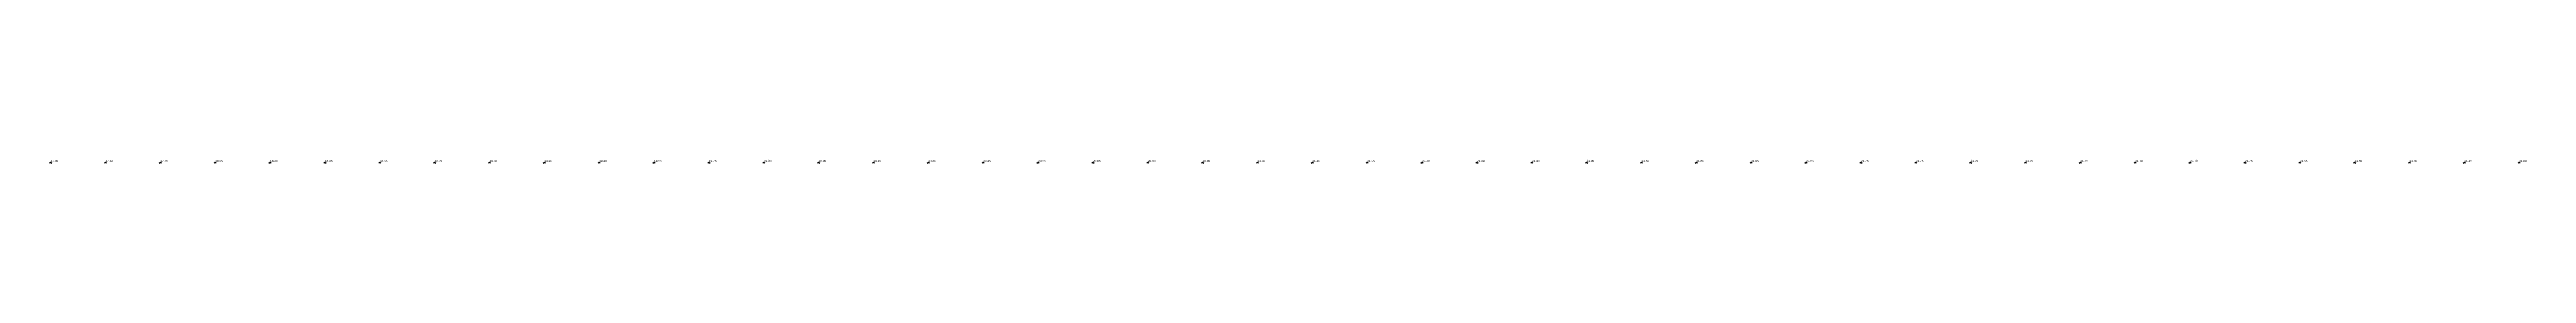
# Model space of a CAD drawing. Extents: x 570945 to 571083, y 5181392 to 5181597.
# Drawn here: x 570949.8 to 571062.7, y 5181561.6 to 5181561.7 of the extents above; entities that cross this region are included whole.
import ezdxf

# ---------------------------------------------------------------- set-up
doc = ezdxf.new("R2010")
doc.units = 0
doc.layers.add('Soundings', color=1, linetype='CONTINUOUS')

msp = doc.modelspace()

# ---------------------------------------------------------------- linework, layer by layer
at = {"layer": 'Soundings'}
for points in [[(570949.825, 5181561.575), (570949.875, 5181561.625), (570949.925, 5181561.575)], [(570952.325, 5181561.575), (570952.375, 5181561.625), (570952.425, 5181561.575)], [(570954.825, 5181561.575), (570954.875, 5181561.625), (570954.925, 5181561.575)], [(570957.325, 5181561.575), (570957.375, 5181561.625), (570957.425, 5181561.575)], [(570959.825, 5181561.575), (570959.875, 5181561.625), (570959.925, 5181561.575)], [(570962.325, 5181561.575), (570962.375, 5181561.625), (570962.425, 5181561.575)], [(570964.825, 5181561.575), (570964.875, 5181561.625), (570964.925, 5181561.575)], [(570967.325, 5181561.575), (570967.375, 5181561.625), (570967.425, 5181561.575)], [(570969.825, 5181561.575), (570969.875, 5181561.625), (570969.925, 5181561.575)], [(570972.325, 5181561.575), (570972.375, 5181561.625), (570972.425, 5181561.575)], [(570974.825, 5181561.575), (570974.875, 5181561.625), (570974.925, 5181561.575)], [(570977.325, 5181561.575), (570977.375, 5181561.625), (570977.425, 5181561.575)], [(570979.825, 5181561.575), (570979.875, 5181561.625), (570979.925, 5181561.575)], [(570982.325, 5181561.575), (570982.375, 5181561.625), (570982.425, 5181561.575)], [(570984.825, 5181561.575), (570984.875, 5181561.625), (570984.925, 5181561.575)], [(570987.325, 5181561.575), (570987.375, 5181561.625), (570987.425, 5181561.575)], [(570989.825, 5181561.575), (570989.875, 5181561.625), (570989.925, 5181561.575)], [(570992.325, 5181561.575), (570992.375, 5181561.625), (570992.425, 5181561.575)], [(570994.825, 5181561.575), (570994.875, 5181561.625), (570994.925, 5181561.575)], [(570997.325, 5181561.575), (570997.375, 5181561.625), (570997.425, 5181561.575)], [(570999.825, 5181561.575), (570999.875, 5181561.625), (570999.925, 5181561.575)], [(571002.325, 5181561.575), (571002.375, 5181561.625), (571002.425, 5181561.575)], [(571004.825, 5181561.575), (571004.875, 5181561.625), (571004.925, 5181561.575)], [(571007.325, 5181561.575), (571007.375, 5181561.625), (571007.425, 5181561.575)], [(571009.825, 5181561.575), (571009.875, 5181561.625), (571009.925, 5181561.575)], [(571012.325, 5181561.575), (571012.375, 5181561.625), (571012.425, 5181561.575)], [(571014.825, 5181561.575), (571014.875, 5181561.625), (571014.925, 5181561.575)], [(571017.325, 5181561.575), (571017.375, 5181561.625), (571017.425, 5181561.575)], [(571019.825, 5181561.575), (571019.875, 5181561.625), (571019.925, 5181561.575)], [(571022.325, 5181561.575), (571022.375, 5181561.625), (571022.425, 5181561.575)], [(571024.825, 5181561.575), (571024.875, 5181561.625), (571024.925, 5181561.575)], [(571027.325, 5181561.575), (571027.375, 5181561.625), (571027.425, 5181561.575)], [(571029.825, 5181561.575), (571029.875, 5181561.625), (571029.925, 5181561.575)], [(571032.325, 5181561.575), (571032.375, 5181561.625), (571032.425, 5181561.575)], [(571034.825, 5181561.575), (571034.875, 5181561.625), (571034.925, 5181561.575)], [(571037.325, 5181561.575), (571037.375, 5181561.625), (571037.425, 5181561.575)], [(571039.825, 5181561.575), (571039.875, 5181561.625), (571039.925, 5181561.575)], [(571042.325, 5181561.575), (571042.375, 5181561.625), (571042.425, 5181561.575)], [(571044.825, 5181561.575), (571044.875, 5181561.625), (571044.925, 5181561.575)], [(571047.325, 5181561.575), (571047.375, 5181561.625), (571047.425, 5181561.575)], [(571049.825, 5181561.575), (571049.875, 5181561.625), (571049.925, 5181561.575)], [(571052.325, 5181561.575), (571052.375, 5181561.625), (571052.425, 5181561.575)], [(571054.825, 5181561.575), (571054.875, 5181561.625), (571054.925, 5181561.575)], [(571057.325, 5181561.575), (571057.375, 5181561.625), (571057.425, 5181561.575)], [(571059.825, 5181561.575), (571059.875, 5181561.625), (571059.925, 5181561.575)], [(571062.325, 5181561.575), (571062.375, 5181561.625), (571062.425, 5181561.575)]]:
    msp.add_lwpolyline(points, dxfattribs=at)

# ---------------------------------------------------------------- texts
for s, p in [('17.35', (570949.875, 5181561.625, 17.35)), ('17.60', (570952.375, 5181561.625, 17.6)), ('17.75', (570954.875, 5181561.625, 17.75)), ('18.05', (570957.375, 5181561.625, 18.05)), ('18.20', (570959.875, 5181561.625, 18.2)), ('18.35', (570962.375, 5181561.625, 18.35)), ('18.55', (570964.875, 5181561.625, 18.55)), ('18.75', (570967.375, 5181561.625, 18.75)), ('19.00', (570969.875, 5181561.625, 19)), ('19.20', (570972.375, 5181561.625, 19.2)), ('19.40', (570974.875, 5181561.625, 19.4)), ('19.55', (570977.375, 5181561.625, 19.55)), ('19.75', (570979.875, 5181561.625, 19.75)), ('19.90', (570982.375, 5181561.625, 19.9)), ('20.05', (570984.875, 5181561.625, 20.05)), ('20.15', (570987.375, 5181561.625, 20.15)), ('20.30', (570989.875, 5181561.625, 20.3)), ('20.45', (570992.375, 5181561.625, 20.45)), ('20.55', (570994.875, 5181561.625, 20.55)), ('20.65', (570997.375, 5181561.625, 20.65)), ('20.80', (570999.875, 5181561.625, 20.8)), ('20.85', (571002.375, 5181561.625, 20.85)), ('21.00', (571004.875, 5181561.625, 21)), ('21.10', (571007.375, 5181561.625, 21.1)), ('21.15', (571009.875, 5181561.625, 21.15)), ('21.30', (571012.375, 5181561.625, 21.3)), ('21.30', (571014.875, 5181561.625, 21.3)), ('21.40', (571017.375, 5181561.625, 21.4)), ('21.45', (571019.875, 5181561.625, 21.45)), ('21.50', (571022.375, 5181561.625, 21.5)), ('21.60', (571024.875, 5181561.625, 21.6)), ('21.65', (571027.375, 5181561.625, 21.65)), ('21.65', (571029.875, 5181561.625, 21.65)), ('21.75', (571032.375, 5181561.625, 21.75)), ('21.75', (571034.875, 5181561.625, 21.75)), ('21.75', (571037.375, 5181561.625, 21.75)), ('21.75', (571039.875, 5181561.625, 21.75)), ('21.75', (571042.375, 5181561.625, 21.75)), ('21.70', (571044.875, 5181561.625, 21.7)), ('21.70', (571047.375, 5181561.625, 21.7)), ('21.75', (571049.875, 5181561.625, 21.75)), ('21.55', (571052.375, 5181561.625, 21.55)), ('21.55', (571054.875, 5181561.625, 21.55)), ('21.30', (571057.375, 5181561.625, 21.3)), ('21.15', (571059.875, 5181561.625, 21.15)), ('21.00', (571062.375, 5181561.625, 21))]:
    msp.add_text(s, height=0.1, dxfattribs=at).set_placement(p)

doc.saveas('drawing.dxf')
